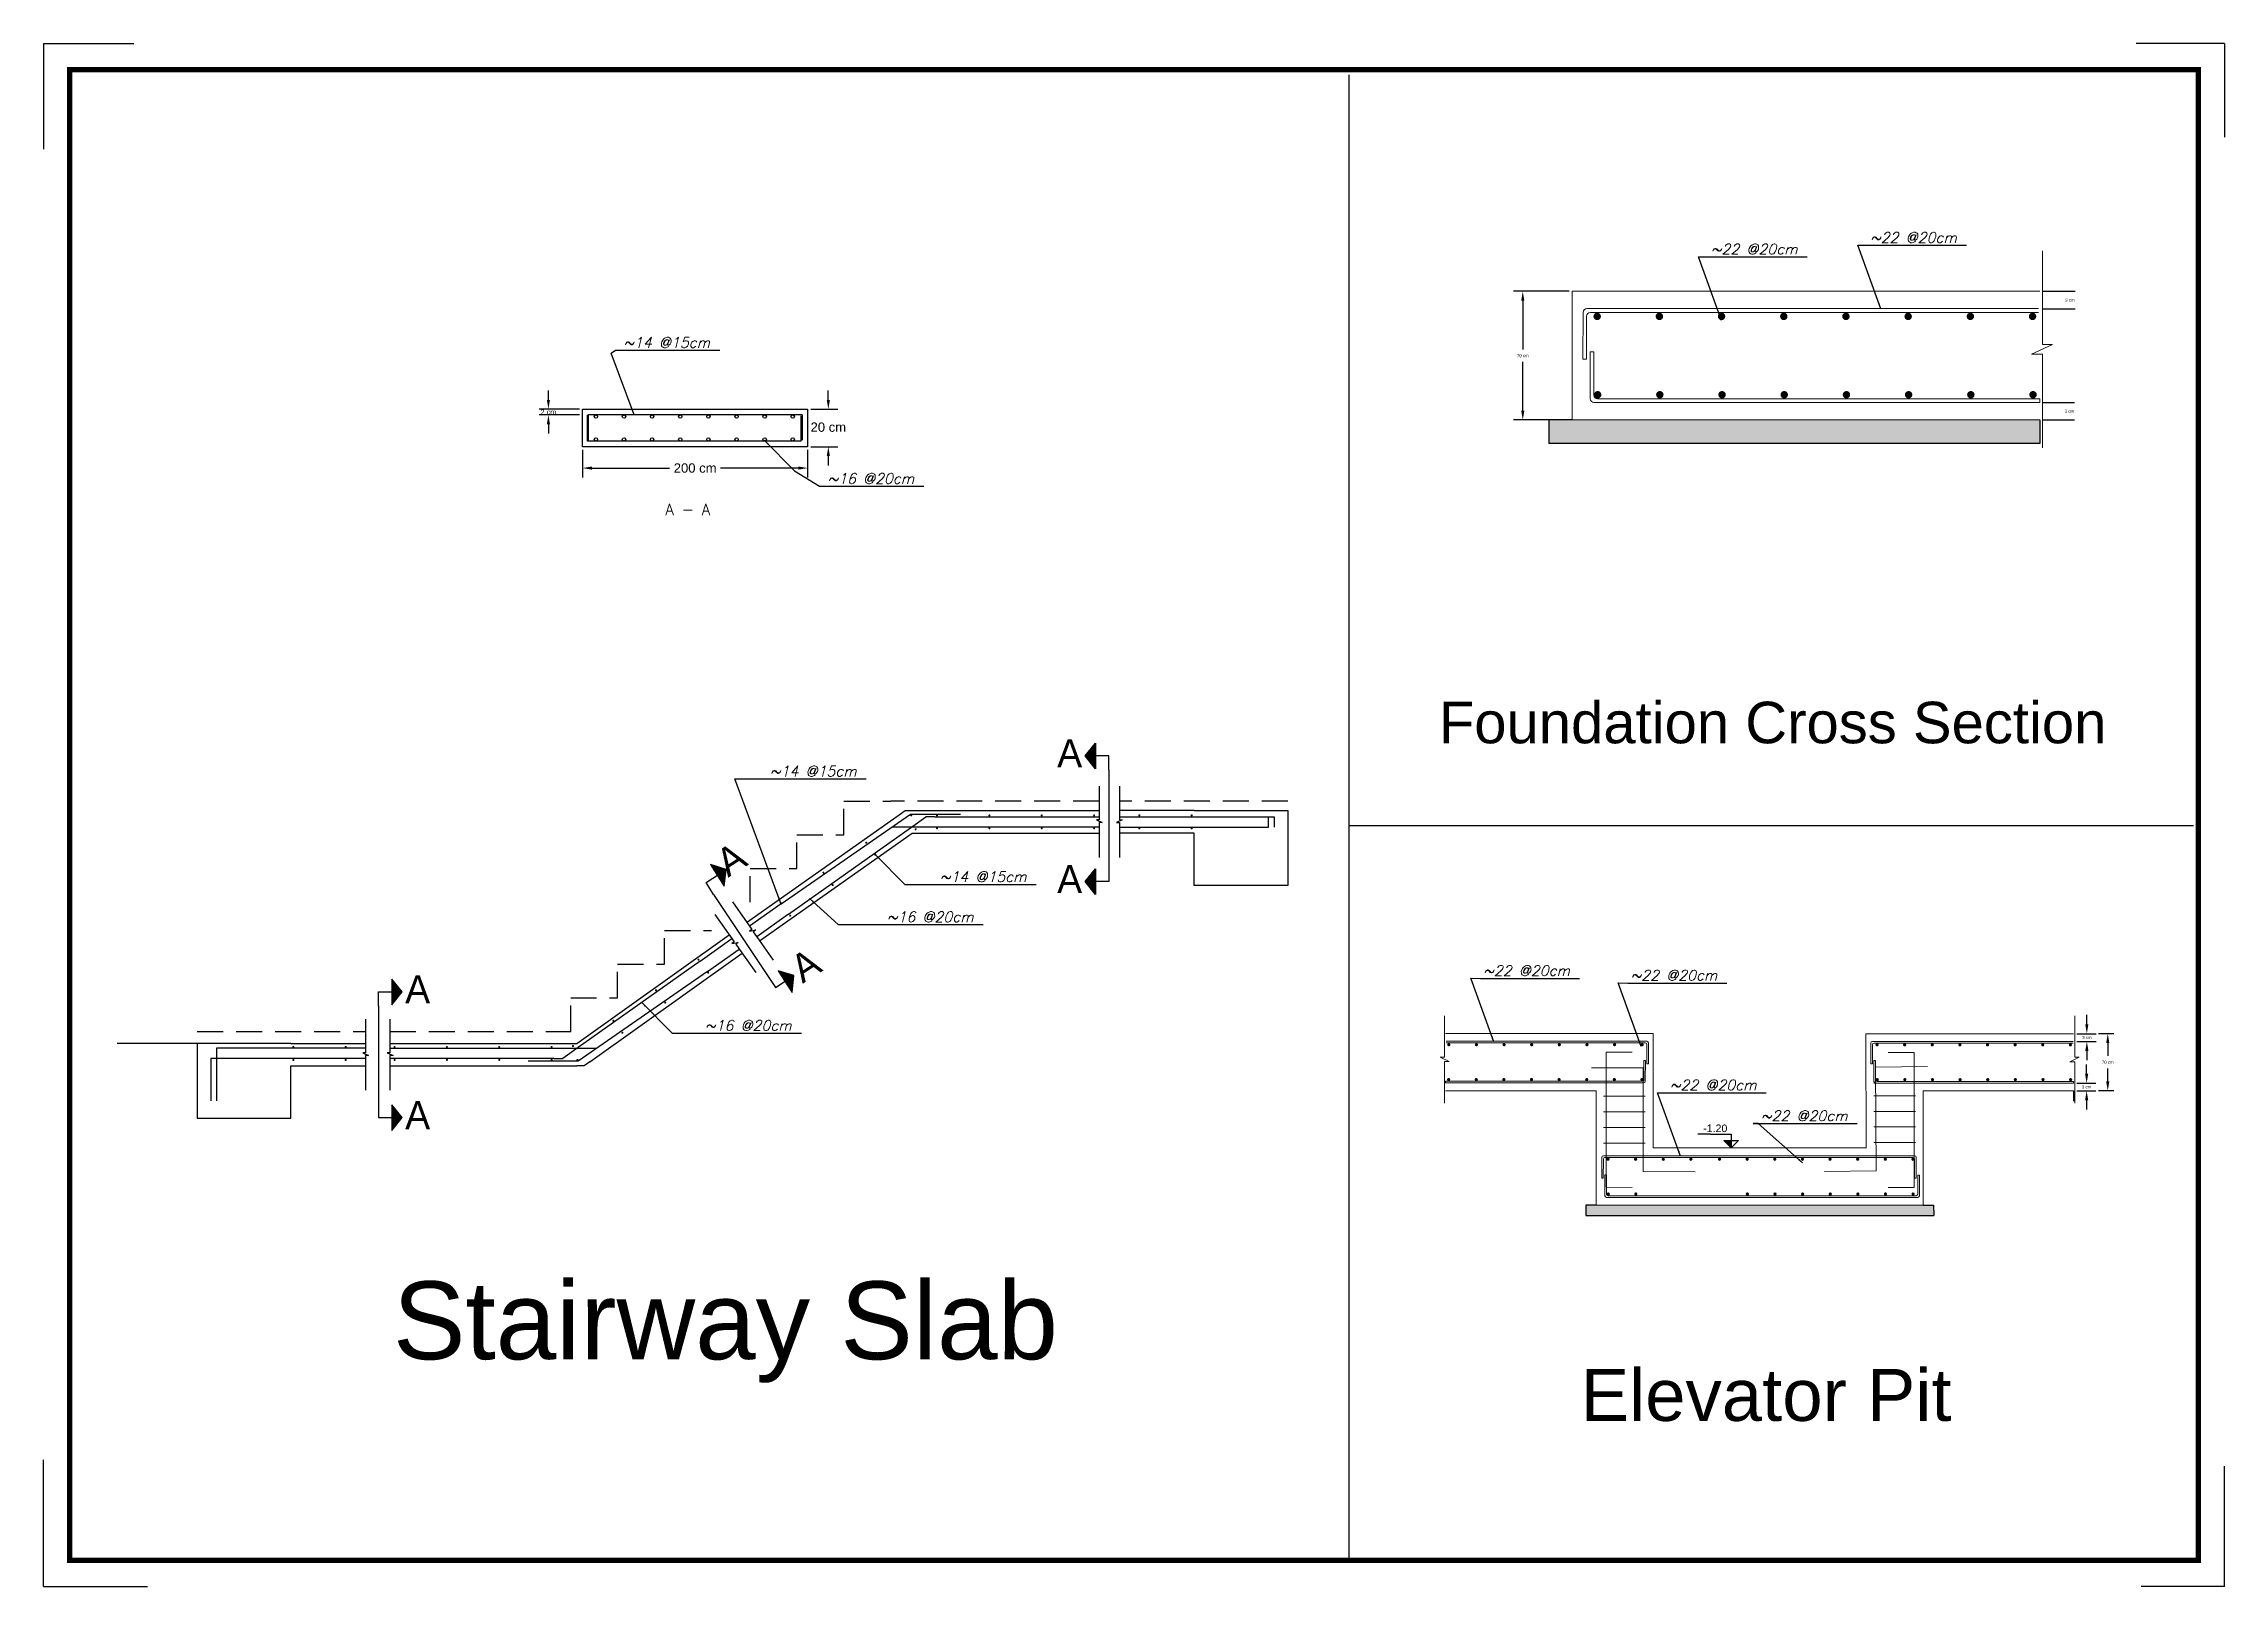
# Model space of a CAD drawing. Header units: inches. Extents: x -1152 to 1352, y 183 to 608.
# Drawn here: x 904.05 to 946.05, y 288.97 to 318.67 of the extents above; entities that cross this region are included whole.
import ezdxf

# ---------------------------------------------------------------- set-up
doc = ezdxf.new("R2010")
doc.units = ezdxf.units.IN
doc.header["$MEASUREMENT"] = 0
for name, pattern in [('CENTER2', [1.125, 0.75, -0.125, 0.125, -0.125]), ('DASHED', [0.75, 0.5, -0.25]), ('HIDDEN', [0.375, 0.25, -0.125])]:
    doc.linetypes.add(name, pattern=pattern)
for name, color, linetype in [('1', 1, 'Continuous'), ('AX', 1, 'CENTER2'), ('PDF_0', 7, 'Continuous'), ('PDF_Text', 7, 'Continuous'), ('SAZE_DRAWINGS', 7, 'Continuous'), ('T4', 4, 'Continuous')]:
    doc.layers.add(name, color=color, linetype=linetype)
for name, color, linetype, lineweight in [('armator tooli', 6, 'Continuous', 9), ('Layer4', 252, 'Continuous', 25), ('maghta', 2, 'Continuous', 9)]:
    doc.layers.add(name, color=color, linetype=linetype, lineweight=lineweight)
doc.styles.add('DIM', font='txt')
doc.styles.add('PDF Arial', font='arial.ttf')
doc.styles.add('ROMANC', font='romanc')
doc.styles.add('SAZE_STYLE', font='romancp.shx', dxfattribs={"oblique": 15})
doc.styles.get("Standard").update_dxf_attribs({"font": 'arial.ttf'})
doc.dimstyles.new('SAZE_DIM_STYLE', dxfattribs={"dimtxt": 0.2, "dimasz": 0.2, "dimexe": 0.1, "dimexo": 0.05, "dimgap": 0.05, "dimtad": 0, "dimzin": 0, "dimdsep": 46, "dimtxsty": 'SAZE_STYLE', "dimcen": 0.09, "dimclrd": 2, "dimclre": 2, "dimclrt": 3, "dimadec": 0, "dimazin": 0, "dimtfac": 1, "dimtdec": 4, "dimtix": 1, "dimtmove": 1, "dimatfit": 3, "dimfxl": 1, "dimtolj": 1, "dimtzin": 0, "dimarcsym": 0})
doc.dimstyles.get("Standard").update_dxf_attribs({"dimtxt": 0.18, "dimasz": 0.18, "dimexe": 0.18, "dimexo": 0.0625, "dimgap": 0.09, "dimtad": 0, "dimtih": 1, "dimtoh": 1, "dimdec": 4, "dimzin": 0, "dimdsep": 46, "dimtxsty": 'Standard', "dimcen": 0.09, "dimadec": 0, "dimazin": 0, "dimtfac": 1, "dimtdec": 4, "dimtofl": 0, "dimtmove": 0, "dimatfit": 3, "dimfxl": 1, "dimtolj": 1, "dimtzin": 0, "dimarcsym": 0})

msp = doc.modelspace()

# ---------------------------------------------------------------- texts
at = {"color": 6, "attachment_point": 1}
for s, insert, char_height in [('\\pxqc;Foundation Cross Section', (908.81955, 306.00185), 0.8), ('\\pxqc;Stairway Slab', (888.65258, 294.84248), 1.5), ('\\pxqc;Elevator Pit', (908.69506, 293.15647), 1)]:
    msp.add_mtext_dynamic_manual_height_columns(s, width=57.0507531, gutter_width=36.72032, heights=[0], dxfattribs=dict(at, insert=insert, char_height=char_height))
at = {"char_height": 0.54, "style": 'DIM'}
for insert, attachment_point in [((923.56598, 305.28028), 1), ((923.56598, 302.85707), 1), ((911.49049, 300.73587), 3), ((911.49049, 298.31265), 3)]:
    msp.add_mtext_dynamic_manual_height_columns('A', width=109.0626382, gutter_width=50, heights=[0], dxfattribs=dict(at, insert=insert, attachment_point=attachment_point))
at = {"char_height": 0.54, "attachment_point": 3, "rotation": 32.583301, "style": 'DIM'}
for insert in [(917.3432, 303.32615), (918.77821, 301.28433)]:
    msp.add_mtext_dynamic_manual_height_columns('A', width=109.0626382, gutter_width=50, heights=[0], dxfattribs=dict(at, insert=insert))
at = {"layer": 'PDF_Text', "insert": (936.47394, 297.71446), "char_height": 0.146565, "attachment_point": 9, "style": 'PDF Arial'}
msp.add_mtext('-1.20', dxfattribs=at)
at = {"layer": 'SAZE_DRAWINGS', "char_height": 0.2, "attachment_point": 7, "style": 'SAZE_STYLE'}
for s, insert in [('\\A1;~22 @20cm', (939.22156, 314.83895)), ('\\A1;~22 @20cm', (936.15443, 314.61589)), ('\\A1;~14 @15cm', (915.2102, 312.81788)), ('\\A1;~16 @20cm', (919.14156, 310.19942)), ('\\A1;~14 @15cm', (918.03266, 304.56528)), ('\\A1;~14 @15cm', (921.3053, 302.53466)), ('\\A1;~16 @20cm', (920.28514, 301.76096)), ('\\A1;~22 @20cm', (931.77056, 300.72568)), ('\\A1;~22 @20cm', (934.60895, 300.63652)), ('\\A1;~16 @20cm', (916.78215, 299.67045)), ('\\A1;~22 @20cm', (935.3639, 298.52274)), ('\\A1;~22 @20cm', (937.11812, 297.93056))]:
    msp.add_mtext(s, dxfattribs=dict(at, insert=insert))
at = {"layer": 'T4', "style": 'ROMANC'}
msp.add_text('A - A', height=0.214928, dxfattribs=at).set_placement((916.0178, 309.59654))

# ---------------------------------------------------------------- blocks, each defined once
blk = doc.blocks.new('*D402')
at = {"color": 0, "lineweight": -2, "transparency": 16777216}
for p, q in [((913.768, 311.813), (913.768, 311.993)), ((914.364, 311.633), (913.588, 311.633)), ((914.364, 311.525), (913.588, 311.525)), ((913.768, 311.345), (913.768, 311.165))]:
    blk.add_line(p, q, dxfattribs=at)
at = {"color": 0, "transparency": 16777216}
for points in [[(913.738, 311.813), (913.798, 311.813), (913.768, 311.633)], [(913.738, 311.345), (913.798, 311.345), (913.768, 311.525)]]:
    blk.add_solid(points, dxfattribs=at)
at = {"layer": 'DEFPOINTS', "color": 0, "transparency": 16777216}
for p in [(913.768, 311.525), (914.426, 311.633), (914.426, 311.525)]:
    blk.add_point(p, dxfattribs=at)
at = {"color": 0, "transparency": 16777216, "insert": (913.768, 311.579), "char_height": 0.18, "attachment_point": 5}
blk.add_mtext('\\A1;{\\H0.55556x;2 cm}', dxfattribs=at)
blk = doc.blocks.new('*D403')
at = {"color": 0, "lineweight": -2, "transparency": 16777216}
for p, q in [((914.426, 310.849), (914.426, 310.32)), ((918.761, 310.849), (918.761, 310.32)), ((914.606, 310.5), (916.103, 310.5)), ((918.581, 310.5), (917.084, 310.5))]:
    blk.add_line(p, q, dxfattribs=at)
at = {"color": 0, "transparency": 16777216}
for points in [[(914.606, 310.53), (914.606, 310.47), (914.426, 310.5)], [(918.581, 310.53), (918.581, 310.47), (918.761, 310.5)]]:
    blk.add_solid(points, dxfattribs=at)
at = {"layer": 'DEFPOINTS', "color": 0, "transparency": 16777216}
for p in [(914.426, 310.911), (918.761, 310.911), (918.761, 310.5)]:
    blk.add_point(p, dxfattribs=at)
at = {"color": 0, "transparency": 16777216, "insert": (916.594, 310.5), "char_height": 0.18, "attachment_point": 5}
blk.add_mtext('\\A1;200 cm', dxfattribs=at)
blk = doc.blocks.new('*D404')
at = {"color": 0, "lineweight": -2, "transparency": 16777216}
for p, q in [((919.159, 311.813), (919.159, 311.993)), ((918.823, 311.633), (919.339, 311.633)), ((918.823, 310.911), (919.339, 310.911)), ((919.159, 310.731), (919.159, 310.551))]:
    blk.add_line(p, q, dxfattribs=at)
at = {"color": 0, "transparency": 16777216}
for points in [[(919.129, 311.813), (919.189, 311.813), (919.159, 311.633)], [(919.129, 310.731), (919.189, 310.731), (919.159, 310.911)]]:
    blk.add_solid(points, dxfattribs=at)
at = {"layer": 'DEFPOINTS', "color": 0, "transparency": 16777216}
for p in [(918.761, 311.633), (918.761, 310.911), (919.159, 310.911)]:
    blk.add_point(p, dxfattribs=at)
at = {"color": 0, "transparency": 16777216, "insert": (919.159, 311.287), "char_height": 0.18, "attachment_point": 5}
blk.add_mtext('\\A1;20 cm', dxfattribs=at)
blk = doc.blocks.new('*D507')
at = {"color": 0, "lineweight": -2, "transparency": 16777216}
for p, q in [((943.206, 298.661), (943.573, 298.661)), ((943.393, 298.841), (943.393, 299.021)), ((943.206, 298.511), (943.573, 298.511)), ((943.393, 298.331), (943.393, 298.151))]:
    blk.add_line(p, q, dxfattribs=at)
at = {"color": 0, "transparency": 16777216}
for points in [[(943.363, 298.841), (943.423, 298.841), (943.393, 298.661)], [(943.363, 298.331), (943.423, 298.331), (943.393, 298.511)]]:
    blk.add_solid(points, dxfattribs=at)
at = {"layer": 'DEFPOINTS', "color": 0, "transparency": 16777216}
for p in [(943.143, 298.661), (943.393, 298.661), (943.143, 298.511)]:
    blk.add_point(p, dxfattribs=at)
at = {"color": 0, "transparency": 16777216, "insert": (943.393, 298.586), "char_height": 0.06, "attachment_point": 5}
blk.add_mtext('\\A1;3 cm', dxfattribs=at)
blk = doc.blocks.new('*D508')
at = {"color": 0, "lineweight": -2, "transparency": 16777216}
for p, q in [((943.397, 299.791), (943.397, 299.971)), ((943.206, 299.611), (943.577, 299.611)), ((943.206, 299.461), (943.577, 299.461)), ((943.397, 299.281), (943.397, 299.101))]:
    blk.add_line(p, q, dxfattribs=at)
at = {"color": 0, "transparency": 16777216}
for points in [[(943.367, 299.791), (943.427, 299.791), (943.397, 299.611)], [(943.367, 299.281), (943.427, 299.281), (943.397, 299.461)]]:
    blk.add_solid(points, dxfattribs=at)
at = {"layer": 'DEFPOINTS', "color": 0, "transparency": 16777216}
for p in [(943.143, 299.611), (943.143, 299.461), (943.397, 299.461)]:
    blk.add_point(p, dxfattribs=at)
at = {"color": 0, "transparency": 16777216, "insert": (943.397, 299.536), "char_height": 0.06, "attachment_point": 5}
blk.add_mtext('\\A1;3 cm', dxfattribs=at)
blk = doc.blocks.new('*D506')
at = {"color": 0, "lineweight": -2, "transparency": 16777216}
for p, q in [((943.919, 299.611), (943.62, 299.611)), ((943.8, 299.431), (943.8, 299.182)), ((943.8, 298.691), (943.8, 298.94)), ((943.914, 298.511), (943.62, 298.511))]:
    blk.add_line(p, q, dxfattribs=at)
at = {"color": 0, "transparency": 16777216}
for points in [[(943.77, 299.431), (943.83, 299.431), (943.8, 299.611)], [(943.77, 298.691), (943.83, 298.691), (943.8, 298.511)]]:
    blk.add_solid(points, dxfattribs=at)
at = {"layer": 'DEFPOINTS', "color": 0, "transparency": 16777216}
for p in [(943.982, 299.611), (943.8, 298.511), (943.976, 298.511)]:
    blk.add_point(p, dxfattribs=at)
at = {"color": 0, "transparency": 16777216, "insert": (943.8, 299.061), "char_height": 0.06, "attachment_point": 5}
blk.add_mtext('\\A1;70 cm', dxfattribs=at)
blk = doc.blocks.new('*D509')
at = {"color": 0, "lineweight": -2, "transparency": 16777216}
for p, q in [((933.424, 313.903), (932.354, 313.903)), ((932.534, 313.723), (932.534, 312.785)), ((932.534, 311.606), (932.534, 312.544)), ((933.424, 311.426), (932.354, 311.426))]:
    blk.add_line(p, q, dxfattribs=at)
at = {"color": 0, "transparency": 16777216}
for points in [[(932.504, 313.723), (932.564, 313.723), (932.534, 313.903)], [(932.504, 311.606), (932.564, 311.606), (932.534, 311.426)]]:
    blk.add_solid(points, dxfattribs=at)
at = {"layer": 'DEFPOINTS', "color": 0, "transparency": 16777216}
for p in [(933.486, 313.903), (932.534, 311.426), (933.486, 311.426)]:
    blk.add_point(p, dxfattribs=at)
at = {"color": 0, "transparency": 16777216, "insert": (932.534, 312.664), "char_height": 0.06, "attachment_point": 5}
blk.add_mtext('\\A1;70 cm', dxfattribs=at)
blk = doc.blocks.new('*D510')
at = {"color": 0, "lineweight": -2, "transparency": 16777216}
for p, q in [((942.555, 311.764), (943.161, 311.764)), ((942.555, 311.426), (943.161, 311.426))]:
    blk.add_line(p, q, dxfattribs=at)
at = {"layer": 'DEFPOINTS', "color": 0, "transparency": 16777216}
for p in [(942.493, 311.764), (943.061, 311.764), (942.493, 311.426)]:
    blk.add_point(p, dxfattribs=at)
at = {"color": 0, "transparency": 16777216, "insert": (943.061, 311.595), "char_height": 0.06, "attachment_point": 5}
blk.add_mtext('\\A1;3 cm', dxfattribs=at)
blk = doc.blocks.new('*D511')
at = {"color": 0, "lineweight": -2, "transparency": 16777216}
for p, q in [((942.555, 313.903), (943.171, 313.903)), ((942.555, 313.565), (943.171, 313.565))]:
    blk.add_line(p, q, dxfattribs=at)
at = {"layer": 'DEFPOINTS', "color": 0, "transparency": 16777216}
for p in [(942.493, 313.903), (942.493, 313.565), (943.071, 313.565)]:
    blk.add_point(p, dxfattribs=at)
at = {"color": 0, "transparency": 16777216, "insert": (943.071, 313.734), "char_height": 0.06, "attachment_point": 5}
blk.add_mtext('\\A1;3 cm', dxfattribs=at)
blk = doc.blocks.new('5050new')
h = blk.add_hatch(color=256)
h.dxf.hatch_style = 1
h.paths.add_polyline_path([(6309.307, 1826.545), (6308.807, 1826.545), (6308.807, 1826.045), (6309.307, 1826.045)])
for p, q in [((6309.057, 1826.545), (6309.057, 1826.863)), ((6308.807, 1826.295), (6308.489, 1826.295)), ((6309.307, 1826.295), (6309.625, 1826.295)), ((6309.057, 1826.045), (6309.057, 1825.727))]:
    blk.add_line(p, q)
blk.add_lwpolyline([(6308.807, 1826.545), (6309.307, 1826.545), (6309.307, 1826.045), (6308.807, 1826.045)], close=True)
blk = doc.blocks.new('axha')
at = {"xscale": 0.04818339340090472, "yscale": 0.9389606098873475, "zscale": 0.04818339340090472, "rotation": 90}
blk.add_blockref('5050new', (6418.607, 1847.788), dxfattribs=at)
at = {"xscale": 0.03937007874015748, "yscale": 0.03937007874015748, "zscale": 0.03937007874015748}
for p in [(6403.505, 1851.052), (6403.012, 1849.847), (6418.919, 1847.414)]:
    blk.add_blockref('5050new', p, dxfattribs=at)
for p in [(102.376, 27.576), (107.877, 27.576), (113.877, 27.576), (119.377, 27.576), (102.375, 22.576), (107.876, 22.576), (113.876, 22.576), (119.377, 22.576), (102.375, 17.576), (107.875, 17.576), (113.875, 17.576), (119.377, 17.576), (102.375, 13.576), (107.875, 13.576), (113.875, 13.576), (119.377, 13.576)]:
    blk.add_blockref('5050new', p)

# ---------------------------------------------------------------- dimensions: what is measured, and where the dimension line sits
for base, p1, p2, text, override, picture, middle in [((932.53359, 311.42606), (933.48642, 313.90282), (933.48642, 311.42606), '70 cm', {"dimtxt": 0.06, "dimtix": 1, "dimatfit": 0}, '*D509', (932.53359, 312.66444)), ((943.07105, 313.56508), (942.49281, 313.90282), (942.49281, 313.56508), '3 cm', {"dimtxt": 0.06, "dimexe": 0.1, "dimdec": 3, "dimsd1": 1, "dimsd2": 1, "dimtdec": 3, "dimtix": 1, "dimatfit": 0}, '*D511', (943.07105, 313.73395)), ((943.06143, 311.7638), (942.49281, 311.42606), (942.49281, 311.7638), '3 cm', {"dimtxt": 0.06, "dimexe": 0.1, "dimdec": 3, "dimsd1": 1, "dimsd2": 1, "dimtdec": 3, "dimtix": 1, "dimatfit": 0}, '*D510', (943.06143, 311.59493)), ((943.39723, 299.46101), (943.143, 299.61101), (943.143, 299.46101), '3 cm', {"dimtxt": 0.06, "dimdec": 3, "dimtdec": 3, "dimtix": 1, "dimatfit": 0}, '*D508', (943.39723, 299.53601)), ((943.39286, 298.66101), (943.143, 298.51101), (943.143, 298.66101), '3 cm', {"dimtxt": 0.06, "dimdec": 3, "dimtdec": 3, "dimtix": 1, "dimatfit": 0}, '*D507', (943.39286, 298.58601))]:
    dim = msp.add_linear_dim(base=base, p1=p1, p2=p2, angle=90, text=text, dimstyle='Standard', override=override)
    dim.commit()
    dim.dimension.update_dxf_attribs({"geometry": picture, "text_midpoint": middle})
for base, p1, p2, text, picture, middle in [((913.76805, 311.52511), (914.42637, 311.63347), (914.42637, 311.52511), '{\\H0.55556x;2 cm}', '*D402', (913.76805, 311.57929)), ((919.15948, 310.91104), (918.76097, 311.63347), (918.76097, 310.91104), '20 cm', '*D404', (919.15948, 311.28677))]:
    dim = msp.add_linear_dim(base=base, p1=p1, p2=p2, angle=90, text=text, dimstyle='Standard')
    dim.commit()
    dim.dimension.update_dxf_attribs({"geometry": picture, "text_midpoint": middle, "dimtype": 160})
dim = msp.add_linear_dim(base=(918.76097, 310.50002), p1=(914.42637, 310.91104), p2=(918.76097, 310.91104), text='200 cm', dimstyle='Standard')
dim.commit()
dim.dimension.update_dxf_attribs({"geometry": '*D403', "text_midpoint": (916.59367, 310.50002)})
dim = msp.add_linear_dim(base=(943.80011, 298.51101), p1=(943.98156, 299.61101), p2=(943.97622, 298.51101), angle=90, text='70 cm', dimstyle='Standard', override={"dimtxt": 0.06, "dimtix": 1, "dimatfit": 0})
dim.commit()
dim.dimension.update_dxf_attribs({"geometry": '*D506', "text_midpoint": (943.80011, 299.06101), "dimtype": 160})

# ---------------------------------------------------------------- hatches: boundary and pattern name
h = msp.add_hatch()
h.set_pattern_fill('AR-CONC', color=256, scale=0.045032)
h.set_pattern_definition([(50, (719.74349, 246.18568), (0.32299624, -0.0282585), [0.03377396, -0.3715136]), (355, (719.7435, 246.18568), (-0.06248243, 0.3387268), [0.02701917, -0.29721086]), (100.45144, (719.7704, 246.18332), (0.2605138, 0.31046826), [0.02870345, -0.31573796]), (46.1842, (719.7435, 246.27574), (0.4805996, -0.07453656), [0.0506609, -0.5572704]), (96.63564, (719.78354, 246.26953), (0.4208965, 0.4386646), [0.0430552, -0.4736072]), (351.18416, (719.7435, 246.27574), (0.4208965, 0.4386646), [0.0405288, -0.4458163]), (21, (719.78852, 246.25323), (0.26879888, -0.18130713), [0.03377396, -0.3715136]), (326, (719.78852, 246.25323), (0.10956964, 0.3265492), [0.02701917, -0.29721086]), (71.45144, (719.81092, 246.23812), (0.3783685, 0.14524206), [0.02870345, -0.31573796]), (37.5, (719.74349, 246.18568), (0.00547582, 0.14990859), [0, -0.2936083, 0, -0.30171406, 0, -0.29833666]), (7.5, (719.74349, 246.18568), (0.11846534, 0.17761128), [0, -0.17202204, 0, -0.28685351, 0, -0.11370567]), (327.5, (719.64306, 246.18568), (0.240390646, -0.0101569), [0, -0.11257987, 0, -0.3512492, 0, -0.46608067]), (317.5, (719.59803, 246.18568), (0.2626201, 0.04507922), [0, -0.14635383, 0, -0.2332655, 0, -0.33098482])])
h.paths.add_polyline_path([(942.49281, 311.42606), (938.57607, 311.42606), (938.3727, 310.97574), (942.49281, 310.97574)])
h.paths.add_polyline_path([(938.57607, 311.42606), (933.70837, 311.42606), (933.45133, 310.97574), (938.3727, 310.97574)])
h.paths.add_polyline_path([(933.70837, 311.42606), (933.48642, 311.42606), (933.0361, 311.42606), (933.03614, 310.97574), (933.45133, 310.97574)])
h = msp.add_hatch(color=256)
h.dxf.hatch_style = 1
h.paths.add_polyline_path([(924.30684, 305.20675), (924.10265, 304.96328), (924.30684, 304.96328)])
h = msp.add_hatch(color=256)
h.dxf.hatch_style = 1
h.paths.add_polyline_path([(924.30684, 304.71205), (924.30684, 304.96328), (924.10265, 304.96328)])
h = msp.add_hatch(color=256)
h.dxf.hatch_style = 1
h.paths.add_polyline_path([(917.01971, 302.66006), (917.19176, 302.77003), (916.88859, 302.86522)])
h = msp.add_hatch(color=256)
h.dxf.hatch_style = 1
h.paths.add_polyline_path([(917.19176, 302.77003), (917.01971, 302.66006), (917.155, 302.44838)])
h = msp.add_hatch(color=256)
h.dxf.hatch_style = 1
h.paths.add_polyline_path([(924.30684, 302.78354), (924.10265, 302.54007), (924.30684, 302.54007)])
h = msp.add_hatch(color=256)
h.dxf.hatch_style = 1
h.paths.add_polyline_path([(924.30684, 302.28884), (924.30684, 302.54007), (924.10265, 302.54007)])
h = msp.add_hatch(color=256)
h.dxf.hatch_style = 1
h.paths.add_polyline_path([(918.32467, 300.61824), (918.49672, 300.7282), (918.19355, 300.82339)])
h = msp.add_hatch(color=256)
h.dxf.hatch_style = 1
h.paths.add_polyline_path([(918.49672, 300.7282), (918.32467, 300.61824), (918.45996, 300.40655)])
h = msp.add_hatch(color=256)
h.dxf.hatch_style = 1
h.paths.add_polyline_path([(910.74963, 300.41886), (910.95382, 300.41886), (910.74963, 300.66234)])
h = msp.add_hatch(color=256)
h.dxf.hatch_style = 1
h.paths.add_polyline_path([(910.95382, 300.41886), (910.74963, 300.41886), (910.74963, 300.16764)])
h = msp.add_hatch(color=256)
h.dxf.hatch_style = 1
h.paths.add_polyline_path([(910.74963, 297.99565), (910.95382, 297.99565), (910.74963, 298.23912)])
h = msp.add_hatch(color=256)
h.dxf.hatch_style = 1
h.paths.add_polyline_path([(910.95382, 297.99565), (910.74963, 297.99565), (910.74963, 297.74442)])
h = msp.add_hatch()
h.set_pattern_fill('AR-CONC', color=256, scale=0.02)
h.set_pattern_definition([(50, (823.27543, 269.53759), (0.14345204, -0.01255043), [0.015, -0.165]), (355, (823.27543, 269.5376), (-0.02775027, 0.15043843), [0.012, -0.132]), (100.45144, (823.28738, 269.53655), (0.11570177, 0.137888), [0.01274804, -0.14022842]), (46.1842, (823.27543, 269.5776), (0.21344827, -0.03310386), [0.0225, -0.2475]), (96.63564, (823.29321, 269.57484), (0.1869324, 0.19482372), [0.01912207, -0.21034275]), (351.18416, (823.27543, 269.5776), (0.1869324, 0.1948237), [0.018, -0.198]), (21, (823.29543, 269.56759), (0.11938141, -0.08052378), [0.015, -0.165]), (326, (823.29543, 269.5676), (0.04866307, 0.14503), [0.012, -0.132]), (71.45144, (823.30537, 269.56088), (0.16804448, 0.06450623), [0.01274804, -0.14022842]), (37.5, (823.275425, 269.537594), (0.00243197, 0.06657877), [0, -0.1304, 0, -0.134, 0, -0.1325]), (7.5, (823.275425, 269.537594), (0.052613907, 0.078882342), [0, -0.0764, 0, -0.1274, 0, -0.0505]), (327.5, (823.230825, 269.537594), (0.106764487, -0.004510974), [0, -0.05, 0, -0.156, 0, -0.207]), (317.5, (823.210825, 269.53759), (0.116637234, 0.020021), [0, -0.065, 0, -0.1036, 0, -0.147])])
h.paths.add_polyline_path([(940.44671, 296.31295), (940.24671, 296.31295), (933.94671, 296.31275), (933.74671, 296.31274), (933.74506, 296.11275), (940.44835, 296.11295)])
at = {"layer": 'armator tooli'}
h = msp.add_hatch(color=256, dxfattribs=at)
h.dxf.hatch_style = 1
h.paths.add_polyline_path([(934.03872, 313.42031, 1), (933.89462, 313.42031, 1)])
h = msp.add_hatch(color=256, dxfattribs=at)
h.dxf.hatch_style = 1
h.paths.add_polyline_path([(935.23657, 313.42031, 1), (935.09247, 313.42031, 1)])
h = msp.add_hatch(color=256, dxfattribs=at)
h.dxf.hatch_style = 1
h.paths.add_polyline_path([(936.43442, 313.42031, 1), (936.29032, 313.42031, 1)])
h = msp.add_hatch(color=256, dxfattribs=at)
h.dxf.hatch_style = 1
h.paths.add_polyline_path([(937.63227, 313.42031, 1), (937.48817, 313.42031, 1)])
h = msp.add_hatch(color=256, dxfattribs=at)
h.dxf.hatch_style = 1
h.paths.add_polyline_path([(938.83012, 313.42031, 1), (938.68602, 313.42031, 1)])
h = msp.add_hatch(color=256, dxfattribs=at)
h.dxf.hatch_style = 1
h.paths.add_polyline_path([(940.02797, 313.42031, 1), (939.88387, 313.42031, 1)])
h = msp.add_hatch(color=256, dxfattribs=at)
h.dxf.hatch_style = 1
h.paths.add_polyline_path([(941.22582, 313.42031, 1), (941.08172, 313.42031, 1)])
h = msp.add_hatch(color=256, dxfattribs=at)
h.dxf.hatch_style = 1
h.paths.add_polyline_path([(942.42367, 313.42031, 1), (942.27957, 313.42031, 1)])
h = msp.add_hatch(color=256, dxfattribs=at)
h.dxf.hatch_style = 1
h.paths.add_polyline_path([(934.04755, 311.912, 1), (933.90345, 311.912, 1)])
h = msp.add_hatch(color=256, dxfattribs=at)
h.dxf.hatch_style = 1
h.paths.add_polyline_path([(935.2454, 311.912, 1), (935.1013, 311.912, 1)])
h = msp.add_hatch(color=256, dxfattribs=at)
h.dxf.hatch_style = 1
h.paths.add_polyline_path([(936.44325, 311.912, 1), (936.29915, 311.912, 1)])
h = msp.add_hatch(color=256, dxfattribs=at)
h.dxf.hatch_style = 1
h.paths.add_polyline_path([(937.6411, 311.912, 1), (937.497, 311.912, 1)])
h = msp.add_hatch(color=256, dxfattribs=at)
h.dxf.hatch_style = 1
h.paths.add_polyline_path([(938.83895, 311.912, 1), (938.69485, 311.912, 1)])
h = msp.add_hatch(color=256, dxfattribs=at)
h.dxf.hatch_style = 1
h.paths.add_polyline_path([(940.0368, 311.912, 1), (939.8927, 311.912, 1)])
h = msp.add_hatch(color=256, dxfattribs=at)
h.dxf.hatch_style = 1
h.paths.add_polyline_path([(941.23465, 311.912, 1), (941.09055, 311.912, 1)])
h = msp.add_hatch(color=256, dxfattribs=at)
h.dxf.hatch_style = 1
h.paths.add_polyline_path([(942.4325, 311.912, 1), (942.2884, 311.912, 1)])
h = msp.add_hatch(color=256, dxfattribs=at)
h.dxf.hatch_style = 1
h.paths.add_polyline_path([(931.07742, 299.39845, -1), (931.14142, 299.39845, -1)])
h = msp.add_hatch(color=256, dxfattribs=at)
h.dxf.hatch_style = 1
h.paths.add_polyline_path([(931.60942, 299.39845, -1), (931.67342, 299.39845, -1)])
h = msp.add_hatch(color=256, dxfattribs=at)
h.dxf.hatch_style = 1
h.paths.add_polyline_path([(932.14142, 299.39845, -1), (932.20542, 299.39845, -1)])
h = msp.add_hatch(color=256, dxfattribs=at)
h.dxf.hatch_style = 1
h.paths.add_polyline_path([(932.67342, 299.39845, -1), (932.73742, 299.39845, -1)])
h = msp.add_hatch(color=256, dxfattribs=at)
h.dxf.hatch_style = 1
h.paths.add_polyline_path([(933.20542, 299.39845, -1), (933.26942, 299.39845, -1)])
h = msp.add_hatch(color=256, dxfattribs=at)
h.dxf.hatch_style = 1
h.paths.add_polyline_path([(933.73742, 299.39845, -1), (933.80142, 299.39845, -1)])
h = msp.add_hatch(color=256, dxfattribs=at)
h.dxf.hatch_style = 1
h.paths.add_polyline_path([(934.26942, 299.39845, -1), (934.33342, 299.39845, -1)])
h = msp.add_hatch(color=256, dxfattribs=at)
h.dxf.hatch_style = 1
h.paths.add_polyline_path([(934.80142, 299.39845, -1), (934.86542, 299.39845, -1)])
h = msp.add_hatch(color=256, dxfattribs=at)
h.dxf.hatch_style = 1
h.paths.add_polyline_path([(939.38829, 299.39671, 1), (939.32429, 299.39671, 1)])
h = msp.add_hatch(color=256, dxfattribs=at)
h.dxf.hatch_style = 1
h.paths.add_polyline_path([(939.92029, 299.39671, 1), (939.85629, 299.39671, 1)])
h = msp.add_hatch(color=256, dxfattribs=at)
h.dxf.hatch_style = 1
h.paths.add_polyline_path([(940.45229, 299.39671, 1), (940.38829, 299.39671, 1)])
h = msp.add_hatch(color=256, dxfattribs=at)
h.dxf.hatch_style = 1
h.paths.add_polyline_path([(940.98429, 299.39671, 1), (940.92029, 299.39671, 1)])
h = msp.add_hatch(color=256, dxfattribs=at)
h.dxf.hatch_style = 1
h.paths.add_polyline_path([(941.51629, 299.39671, 1), (941.45229, 299.39671, 1)])
h = msp.add_hatch(color=256, dxfattribs=at)
h.dxf.hatch_style = 1
h.paths.add_polyline_path([(942.04829, 299.39671, 1), (941.98429, 299.39671, 1)])
h = msp.add_hatch(color=256, dxfattribs=at)
h.dxf.hatch_style = 1
h.paths.add_polyline_path([(942.58029, 299.39671, 1), (942.51629, 299.39671, 1)])
h = msp.add_hatch(color=256, dxfattribs=at)
h.dxf.hatch_style = 1
h.paths.add_polyline_path([(943.11229, 299.39671, 1), (943.04829, 299.39671, 1)])
h = msp.add_hatch(color=256, dxfattribs=at)
h.dxf.hatch_style = 1
h.paths.add_polyline_path([(931.0735, 298.72857, -1), (931.1375, 298.72857, -1)])
h = msp.add_hatch(color=256, dxfattribs=at)
h.dxf.hatch_style = 1
h.paths.add_polyline_path([(931.6055, 298.72857, -1), (931.6695, 298.72857, -1)])
h = msp.add_hatch(color=256, dxfattribs=at)
h.dxf.hatch_style = 1
h.paths.add_polyline_path([(932.1375, 298.72857, -1), (932.2015, 298.72857, -1)])
h = msp.add_hatch(color=256, dxfattribs=at)
h.dxf.hatch_style = 1
h.paths.add_polyline_path([(932.6695, 298.72857, -1), (932.7335, 298.72857, -1)])
h = msp.add_hatch(color=256, dxfattribs=at)
h.dxf.hatch_style = 1
h.paths.add_polyline_path([(933.2015, 298.72857, -1), (933.2655, 298.72857, -1)])
h = msp.add_hatch(color=256, dxfattribs=at)
h.dxf.hatch_style = 1
h.paths.add_polyline_path([(933.7335, 298.72857, -1), (933.7975, 298.72857, -1)])
h = msp.add_hatch(color=256, dxfattribs=at)
h.dxf.hatch_style = 1
h.paths.add_polyline_path([(934.2655, 298.72857, -1), (934.3295, 298.72857, -1)])
h = msp.add_hatch(color=256, dxfattribs=at)
h.dxf.hatch_style = 1
h.paths.add_polyline_path([(934.7975, 298.72857, -1), (934.8615, 298.72857, -1)])
h = msp.add_hatch(color=256, dxfattribs=at)
h.dxf.hatch_style = 1
h.paths.add_polyline_path([(939.39222, 298.72683, 1), (939.32822, 298.72683, 1)])
h = msp.add_hatch(color=256, dxfattribs=at)
h.dxf.hatch_style = 1
h.paths.add_polyline_path([(939.92422, 298.72683, 1), (939.86022, 298.72683, 1)])
h = msp.add_hatch(color=256, dxfattribs=at)
h.dxf.hatch_style = 1
h.paths.add_polyline_path([(940.45622, 298.72683, 1), (940.39222, 298.72683, 1)])
h = msp.add_hatch(color=256, dxfattribs=at)
h.dxf.hatch_style = 1
h.paths.add_polyline_path([(940.98822, 298.72683, 1), (940.92422, 298.72683, 1)])
h = msp.add_hatch(color=256, dxfattribs=at)
h.dxf.hatch_style = 1
h.paths.add_polyline_path([(941.52022, 298.72683, 1), (941.45622, 298.72683, 1)])
h = msp.add_hatch(color=256, dxfattribs=at)
h.dxf.hatch_style = 1
h.paths.add_polyline_path([(942.05222, 298.72683, 1), (941.98822, 298.72683, 1)])
h = msp.add_hatch(color=256, dxfattribs=at)
h.dxf.hatch_style = 1
h.paths.add_polyline_path([(942.58422, 298.72683, 1), (942.52022, 298.72683, 1)])
h = msp.add_hatch(color=256, dxfattribs=at)
h.dxf.hatch_style = 1
h.paths.add_polyline_path([(943.11622, 298.72683, 1), (943.05222, 298.72683, 1)])
h = msp.add_hatch(color=256, dxfattribs=at)
h.dxf.hatch_style = 1
h.paths.add_polyline_path([(934.20716, 297.19451, 1), (934.14316, 297.19451, 1)])
h = msp.add_hatch(color=256, dxfattribs=at)
h.dxf.hatch_style = 1
h.paths.add_polyline_path([(934.73916, 297.19448, 1), (934.67516, 297.19449, 1)])
h = msp.add_hatch(color=256, dxfattribs=at)
h.dxf.hatch_style = 1
h.paths.add_polyline_path([(935.27116, 297.19446, 1), (935.20716, 297.19446, 1)])
h = msp.add_hatch(color=256, dxfattribs=at)
h.dxf.hatch_style = 1
h.paths.add_polyline_path([(935.80316, 297.19443, 1), (935.73916, 297.19443, 1)])
h = msp.add_hatch(color=256, dxfattribs=at)
h.dxf.hatch_style = 1
h.paths.add_polyline_path([(936.2913, 297.19469, 1), (936.3553, 297.19468, 1)])
h = msp.add_hatch(color=256, dxfattribs=at)
h.dxf.hatch_style = 1
h.paths.add_polyline_path([(936.8233, 297.19466, 1), (936.8873, 297.19466, 1)])
h = msp.add_hatch(color=256, dxfattribs=at)
h.dxf.hatch_style = 1
h.paths.add_polyline_path([(937.3553, 297.19463, 1), (937.4193, 297.19463, 1)])
h = msp.add_hatch(color=256, dxfattribs=at)
h.dxf.hatch_style = 1
h.paths.add_polyline_path([(937.8873, 297.19461, 1), (937.9513, 297.1946, 1)])
h = msp.add_hatch(color=256, dxfattribs=at)
h.dxf.hatch_style = 1
h.paths.add_polyline_path([(938.4193, 297.19458, 1), (938.4833, 297.19458, 1)])
h = msp.add_hatch(color=256, dxfattribs=at)
h.dxf.hatch_style = 1
h.paths.add_polyline_path([(938.9513, 297.19456, 1), (939.0153, 297.19455, 1)])
h = msp.add_hatch(color=256, dxfattribs=at)
h.dxf.hatch_style = 1
h.paths.add_polyline_path([(939.4833, 297.19453, 1), (939.5473, 297.19453, 1)])
h = msp.add_hatch(color=256, dxfattribs=at)
h.dxf.hatch_style = 1
h.paths.add_polyline_path([(940.0153, 297.1945, 1), (940.0793, 297.1945, 1)])
h = msp.add_hatch(color=256, dxfattribs=at)
h.dxf.hatch_style = 1
h.paths.add_polyline_path([(934.21105, 296.52462, 1), (934.14705, 296.52463, 1)])
h = msp.add_hatch(color=256, dxfattribs=at)
h.dxf.hatch_style = 1
h.paths.add_polyline_path([(934.74305, 296.5246, 1), (934.67905, 296.5246, 1)])
h = msp.add_hatch(color=256, dxfattribs=at)
h.dxf.hatch_style = 1
h.paths.add_polyline_path([(936.82719, 296.52478, 1), (936.89119, 296.52477, 1)])
h = msp.add_hatch(color=256, dxfattribs=at)
h.dxf.hatch_style = 1
h.paths.add_polyline_path([(937.35919, 296.52475, 1), (937.42319, 296.52475, 1)])
h = msp.add_hatch(color=256, dxfattribs=at)
h.dxf.hatch_style = 1
h.paths.add_polyline_path([(937.89119, 296.52472, 1), (937.95519, 296.52472, 1)])
h = msp.add_hatch(color=256, dxfattribs=at)
h.dxf.hatch_style = 1
h.paths.add_polyline_path([(938.42319, 296.5247, 1), (938.48719, 296.52469, 1)])
h = msp.add_hatch(color=256, dxfattribs=at)
h.dxf.hatch_style = 1
h.paths.add_polyline_path([(938.95519, 296.52467, 1), (939.01919, 296.52467, 1)])
h = msp.add_hatch(color=256, dxfattribs=at)
h.dxf.hatch_style = 1
h.paths.add_polyline_path([(939.48719, 296.52465, 1), (939.55119, 296.52464, 1)])
h = msp.add_hatch(color=256, dxfattribs=at)
h.dxf.hatch_style = 1
h.paths.add_polyline_path([(940.01919, 296.52462, 1), (940.08319, 296.52462, 1)])

# ---------------------------------------------------------------- linework, layer by layer
for p, q in [((929.1864, 318.06943), (929.1864, 289.47097)), ((914.42637, 311.63347), (918.76097, 311.63347)), ((914.42637, 310.91104), (914.42637, 311.63347)), ((914.52249, 311.01941), (914.52249, 311.52398)), ((918.6526, 311.52511), (914.53474, 311.52511)), ((914.53474, 311.52511), (914.53474, 311.02924)), ((918.63427, 311.01941), (918.63427, 311.50552)), ((918.6526, 311.52511), (918.6526, 311.03948)), ((918.76097, 311.63347), (918.76097, 310.91104)), ((933.48642, 311.42606), (933.0361, 311.42606)), ((933.0361, 311.42606), (933.03614, 310.97574)), ((942.49281, 311.42606), (942.49281, 310.97574)), ((918.76097, 310.91104), (914.42637, 310.91104)), ((918.63427, 311.01941), (914.52249, 311.01941)), ((942.49281, 310.97574), (933.03614, 310.97574)), ((924.10265, 304.96328), (924.30684, 305.20675)), ((924.56373, 304.96328), (924.10265, 304.96328)), ((924.30684, 304.71205), (924.10265, 304.96328)), ((924.30684, 305.20675), (924.30684, 304.71205)), ((924.56373, 304.69181), (924.56373, 304.96328)), ((924.56373, 304.69181), (924.56373, 302.54007)), ((924.37449, 304.37391), (924.37449, 303.72585)), ((924.7668, 304.37391), (924.7668, 303.72585)), ((917.58432, 301.75036), (920.52536, 303.82649)), ((918.25304, 302.11398), (920.74432, 303.83647)), ((920.52536, 303.82649), (920.63738, 303.90556)), ((920.63738, 303.90556), (920.77449, 303.90556)), ((920.73867, 303.57711), (921.03457, 303.78791)), ((920.74432, 303.83647), (921.70168, 303.83647)), ((920.77449, 303.90556), (924.37449, 303.90556)), ((921.20918, 303.78791), (921.03457, 303.78791)), ((921.20918, 303.78791), (924.37449, 303.78791)), ((924.37449, 303.72585), (924.32133, 303.72585)), ((924.32133, 303.72585), (924.43296, 303.67408)), ((924.43296, 303.67408), (924.37449, 303.67408)), ((924.37449, 303.67408), (924.37449, 303.47356)), ((924.81996, 303.72585), (924.70833, 303.67408)), ((924.70833, 303.67408), (924.7668, 303.67408)), ((926.2068, 303.90556), (924.7668, 303.90556)), ((924.7668, 303.78791), (927.74444, 303.78791)), ((924.7668, 303.72585), (924.81996, 303.72585)), ((924.7668, 303.67408), (924.7668, 303.47356)), ((926.2068, 303.90556), (928.0068, 303.90556)), ((927.63553, 303.58664), (927.63553, 303.78791)), ((927.74444, 303.78791), (927.74444, 303.58664)), ((928.0068, 303.90556), (928.0068, 302.46556)), ((917.83346, 301.39744), (920.77449, 303.47356)), ((918.39125, 301.91152), (920.73867, 303.57711)), ((924.37449, 303.58664), (920.38299, 303.58664)), ((920.77449, 303.47356), (924.37449, 303.47356)), ((924.37449, 303.47356), (924.37449, 303.0052)), ((924.7668, 303.58664), (927.63553, 303.58664)), ((926.2068, 303.47356), (924.7668, 303.47356)), ((924.7668, 303.47356), (924.7668, 303.0052)), ((926.2068, 302.46556), (926.2068, 303.47356)), ((929.18075, 303.61994), (945.4523, 303.61994)), ((917.19176, 302.77003), (916.88859, 302.86522)), ((916.88859, 302.86522), (917.155, 302.44838)), ((916.80325, 302.52173), (917.19176, 302.77003)), ((916.94944, 302.29299), (916.80325, 302.52173)), ((917.155, 302.44838), (917.19176, 302.77003)), ((924.10265, 302.54007), (924.30684, 302.78354)), ((924.56373, 302.54007), (924.10265, 302.54007)), ((924.30684, 302.28884), (924.10265, 302.54007)), ((924.30684, 302.78354), (924.30684, 302.28884)), ((928.0068, 302.46556), (926.2068, 302.46556)), ((916.94944, 302.29299), (918.13984, 300.50012)), ((917.31216, 302.14823), (917.68387, 301.61737)), ((918.25304, 302.11398), (917.63973, 301.6804)), ((916.97451, 301.90817), (917.34622, 301.37731)), ((917.68387, 301.61737), (917.64032, 301.58688)), ((917.64032, 301.58688), (917.76145, 301.60849)), ((917.76145, 301.60849), (917.71356, 301.57496)), ((917.71356, 301.57496), (917.82857, 301.4107)), ((918.39125, 301.91152), (917.78106, 301.47856)), ((914.31699, 299.42175), (917.25123, 301.51297)), ((914.56443, 299.06764), (917.49875, 301.15947)), ((916.69126, 301.00829), (917.30145, 301.44125)), ((916.82946, 300.80583), (917.44278, 301.23941)), ((917.34622, 301.37731), (917.30267, 301.34682)), ((917.30267, 301.34682), (917.42381, 301.36843)), ((917.42381, 301.36843), (917.37592, 301.3349)), ((917.37592, 301.3349), (917.49093, 301.17064)), ((917.49093, 301.17064), (917.75957, 300.78699)), ((917.82857, 301.4107), (918.09721, 301.02705)), ((916.82946, 300.80583), (914.33818, 299.08335)), ((916.69126, 301.00829), (914.34384, 299.34271)), ((918.13984, 300.50012), (918.49672, 300.7282)), ((918.49672, 300.7282), (918.19355, 300.82339)), ((918.19355, 300.82339), (918.45996, 300.40655)), ((918.45996, 300.40655), (918.49672, 300.7282)), ((910.49274, 300.1474), (910.49274, 300.41886)), ((910.49274, 300.41886), (910.95382, 300.41886)), ((910.95382, 300.41886), (910.74963, 300.66234)), ((910.74963, 300.66234), (910.74963, 300.16764)), ((910.74963, 300.16764), (910.95382, 300.41886)), ((910.2461, 299.8901), (910.2461, 299.24204)), ((910.49274, 300.1474), (910.49274, 297.99565)), ((910.71699, 299.8901), (910.71699, 299.24204)), ((908.8061, 299.42175), (907.0061, 299.42175)), ((907.0061, 299.42175), (907.0061, 297.98175)), ((910.2461, 299.1319), (907.26846, 299.1319)), ((907.26846, 299.1319), (907.26846, 298.32155)), ((910.2461, 299.33317), (907.37737, 299.33317)), ((907.37737, 299.33317), (907.37737, 298.31624)), ((908.8061, 299.42175), (910.2461, 299.42175)), ((910.2461, 299.24204), (910.19294, 299.24204)), ((910.19294, 299.24204), (910.30457, 299.19027)), ((910.30457, 299.19027), (910.2461, 299.19027)), ((910.2461, 299.19027), (910.2461, 298.98975)), ((910.71699, 299.24204), (910.66383, 299.24204)), ((910.66383, 299.24204), (910.77546, 299.19027)), ((910.70801, 299.33317), (914.69952, 299.33317)), ((913.87332, 299.1319), (910.70801, 299.1319)), ((910.71699, 299.42175), (914.31699, 299.42175)), ((910.77546, 299.19027), (910.71699, 299.19027)), ((910.71699, 299.19027), (910.71699, 298.98975)), ((914.33818, 299.08335), (913.38083, 299.08335)), ((913.87332, 299.1319), (914.04793, 299.1319)), ((914.34384, 299.34271), (914.04793, 299.1319)), ((914.56443, 299.06764), (914.45418, 298.98975)), ((908.8061, 297.98175), (908.8061, 298.98975)), ((908.8061, 298.98975), (910.2461, 298.98975)), ((910.2461, 298.98975), (910.2461, 298.52139)), ((910.71699, 298.98975), (914.31699, 298.98975)), ((910.71699, 298.98975), (910.71699, 298.52139)), ((914.45418, 298.98975), (914.31699, 298.98975)), ((910.95382, 297.99565), (910.74963, 298.23912)), ((910.74963, 298.23912), (910.74963, 297.74442)), ((943.143, 298.51101), (943.143, 298.31101)), ((907.0061, 297.98175), (908.8061, 297.98175)), ((910.49274, 297.99565), (910.95382, 297.99565)), ((910.74963, 297.74442), (910.95382, 297.99565)), ((936.14815, 297.67449), (935.90496, 297.67449)), ((933.74671, 296.31274), (933.74506, 296.11275)), ((933.74506, 296.11275), (940.44835, 296.11295)), ((933.94671, 296.31275), (933.74671, 296.31274)), ((940.24671, 296.31295), (940.44671, 296.31295)), ((940.44671, 296.31295), (940.44835, 296.11295))]:
    msp.add_line(p, q)
at = {"linetype": 'DASHED'}
for p, q in [((919.45898, 303.44085), (919.45898, 304.08885)), ((919.45898, 304.08885), (920.36258, 304.08885)), ((924.37449, 304.08885), (920.36258, 304.08885)), ((928.0068, 304.08885), (924.7668, 304.08885)), ((918.55538, 302.79285), (918.55538, 303.44085)), ((918.55538, 303.44085), (919.45898, 303.44085)), ((917.65178, 302.14485), (917.65178, 302.79285)), ((917.65178, 302.79285), (918.55538, 302.79285)), ((916.00435, 300.95217), (916.00435, 301.60017)), ((916.00435, 301.60017), (916.90795, 301.60017)), ((915.10075, 300.30417), (915.10075, 300.95217)), ((915.10075, 300.95217), (916.00435, 300.95217)), ((914.19715, 299.65617), (914.19715, 300.30417)), ((914.19715, 300.30417), (915.10075, 300.30417)), ((907.0061, 299.65617), (910.2461, 299.65617)), ((910.71699, 299.65617), (914.19715, 299.65617))]:
    msp.add_line(p, q, dxfattribs=at)
for centre in [(914.68204, 311.49167), (915.22386, 311.49167), (915.76569, 311.49167), (916.30751, 311.49167), (916.84934, 311.49167), (917.39116, 311.49167), (917.93298, 311.49167), (918.47481, 311.49167), (914.68204, 311.05284), (915.22386, 311.05284), (915.76569, 311.05284), (916.30751, 311.05284), (916.84934, 311.05284), (917.39116, 311.05284), (917.93298, 311.05284), (918.47481, 311.05284)]:
    msp.add_circle(centre, 0.03251)
at = {"layer": '1'}
msp.add_line((907.0061, 299.42175), (905.4634, 299.42175), dxfattribs=at)
at = {"layer": 'armator tooli'}
for p, q in [((933.6916, 312.59645), (933.69432, 313.4973)), ((933.76365, 313.42504), (933.76365, 312.59645)), ((933.76637, 313.56914), (933.87623, 313.56914)), ((933.87623, 313.49709), (933.8357, 313.49709)), ((933.87623, 313.56914), (942.4679, 313.56914)), ((942.4679, 313.49709), (933.87623, 313.49709)), ((933.76365, 312.59645), (933.6916, 312.59645)), ((933.90115, 312.73649), (933.8291, 312.73649)), ((933.8291, 312.73649), (933.83284, 311.83555)), ((933.90115, 311.9079), (933.90115, 312.73649)), ((942.49281, 311.7638), (933.90489, 311.7638)), ((933.9732, 311.83585), (942.49281, 311.83585)), ((942.49281, 311.7638), (942.49281, 311.83585)), ((934.87358, 299.46455), (931.05778, 299.46455)), ((934.92238, 299.46455), (934.87358, 299.46455)), ((939.26734, 299.46281), (939.31613, 299.46281)), ((939.31613, 299.46281), (943.13194, 299.46281)), ((931.05778, 299.43255), (934.87358, 299.43255)), ((934.63973, 299.25359), (934.13973, 299.25359)), ((934.13973, 299.25359), (934.13973, 296.65359)), ((934.86252, 298.72675), (934.86252, 299.09475)), ((934.86252, 299.09475), (934.89452, 299.09475)), ((934.87358, 299.43255), (934.89158, 299.43255)), ((934.89452, 299.09475), (934.89285, 298.69462)), ((934.92358, 299.40055), (934.92358, 299.03255)), ((934.95558, 299.03255), (934.95438, 299.43265)), ((939.23413, 299.03081), (939.23534, 299.43091)), ((939.26613, 299.39881), (939.26613, 299.03081)), ((939.32719, 299.09301), (939.29519, 299.09301)), ((939.29519, 299.09301), (939.29686, 298.69287)), ((939.31613, 299.43081), (939.29813, 299.43081)), ((943.13194, 299.43081), (939.31613, 299.43081)), ((939.32719, 298.72501), (939.32719, 299.09301)), ((939.56906, 299.25145), (940.06906, 299.25145)), ((940.06906, 299.25145), (940.06906, 296.65145)), ((931.04671, 298.66275), (931.04671, 298.69475)), ((934.83052, 298.69475), (931.04671, 298.69475)), ((931.04671, 298.66275), (934.86085, 298.66275)), ((933.85533, 298.95698), (934.85533, 298.95698)), ((934.85533, 298.95698), (934.85533, 296.95698)), ((934.86252, 298.69475), (934.86252, 298.72709)), ((934.92358, 299.03255), (934.95558, 299.03255)), ((939.26613, 299.03081), (939.23413, 299.03081)), ((939.32719, 298.66101), (939.29519, 298.66101)), ((940.32726, 298.97709), (939.32729, 298.96952)), ((939.32729, 298.96952), (939.34244, 296.96958)), ((943.143, 298.66101), (939.32886, 298.66101)), ((939.35919, 298.69301), (943.143, 298.69301)), ((943.143, 298.66101), (943.143, 298.69301)), ((934.09058, 298.40611), (934.89058, 298.40611)), ((939.29628, 298.41596), (940.09628, 298.41596)), ((934.09058, 298.10611), (934.89058, 298.10611)), ((934.09058, 297.80611), (934.89058, 297.80611)), ((939.29628, 298.11596), (940.09628, 298.11596)), ((939.29628, 297.81596), (940.09628, 297.81596)), ((934.09058, 297.50611), (934.89058, 297.50611)), ((939.29628, 297.51596), (940.09628, 297.51596)), ((934.05298, 296.82862), (934.05421, 297.22871)), ((934.085, 297.19661), (934.08498, 296.82861)), ((934.08621, 297.26061), (934.135, 297.26061)), ((934.135, 297.22861), (934.117, 297.22861)), ((934.135, 297.26061), (936.27563, 297.26051)), ((936.27562, 297.22851), (934.135, 297.22861)), ((934.85533, 296.95698), (935.85531, 296.95105)), ((936.26452, 297.26051), (940.07866, 297.26032)), ((940.04833, 297.22832), (936.26452, 297.22851)), ((939.34244, 296.96958), (938.34253, 296.95607)), ((940.08033, 297.19632), (940.08031, 296.82832)), ((940.11231, 296.82832), (940.11066, 297.22845)), ((934.08498, 296.82861), (934.05298, 296.82862)), ((934.14605, 296.89081), (934.11405, 296.89081)), ((934.11405, 296.89081), (934.11569, 296.49068)), ((934.13973, 296.65359), (934.63973, 296.65267)), ((934.14603, 296.52281), (934.14605, 296.89081)), ((940.06906, 296.65145), (939.56906, 296.65052)), ((940.08031, 296.82832), (940.11231, 296.82832)), ((940.14136, 296.52251), (940.14138, 296.89051)), ((940.14138, 296.89051), (940.17338, 296.89051)), ((940.17338, 296.89051), (940.17215, 296.49042)), ((936.27555, 296.4587), (934.14769, 296.45881)), ((934.17803, 296.49081), (936.27555, 296.4907)), ((936.27555, 296.4907), (940.09136, 296.49052)), ((940.09136, 296.45852), (936.27555, 296.4587)), ((940.09136, 296.49052), (940.10936, 296.49052)), ((940.14015, 296.45852), (940.09136, 296.45852))]:
    msp.add_line(p, q, dxfattribs=at)
for centre, radius, start, end in [((933.76637, 313.49709), 0.07205, 90.001399, 179.826928), ((933.8357, 313.42504), 0.07205, 90, 180), ((933.90489, 311.83585), 0.07205, 180.23825, 270), ((933.9732, 311.9079), 0.07205, 180, 270), ((934.92238, 299.43255), 0.032, 0.173072, 89.998601), ((939.26734, 299.43081), 0.032, 90.001399, 179.826928), ((934.89158, 299.40055), 0.032, 0, 90), ((939.29813, 299.39881), 0.032, 90, 180), ((934.83052, 298.72675), 0.032, 270, 0), ((934.86085, 298.69475), 0.032, 270, 359.76175), ((939.32886, 298.69301), 0.032, 180.23825, 270), ((939.35919, 298.72501), 0.032, 180, 270), ((934.08621, 297.22861), 0.032, 89.998601, 179.82413), ((934.117, 297.19661), 0.032, 89.997201, 179.997201), ((940.04833, 297.19632), 0.032, 359.997201, 89.997201), ((940.07866, 297.22832), 0.032, 0.235451, 89.997201), ((934.17803, 296.52281), 0.032, 179.997201, 269.997201), ((940.10936, 296.52252), 0.032, 269.997201, 359.997201), ((934.14769, 296.49081), 0.032, 180.235451, 269.997201), ((940.14015, 296.49052), 0.032, 269.998601, 359.82413)]:
    msp.add_arc(centre, radius, start, end, dxfattribs=at)
at = {"layer": 'AX', "linetype": 'HIDDEN', "ltscale": 10, "const_width": 0.01984}
for points in [[(920.76441, 303.81392, -1), (920.74457, 303.81392, -1)], [(921.26329, 303.81392, -1), (921.24345, 303.81392, -1)], [(922.27129, 303.81392, -1), (922.25145, 303.81392, -1)], [(922.27129, 303.81392, -1), (922.25145, 303.81392, -1)], [(923.27929, 303.81392, -1), (923.25945, 303.81392, -1)], [(924.28729, 303.81392, -1), (924.26745, 303.81392, -1)], [(925.1592, 303.81392, -1), (925.13936, 303.81392, -1)], [(926.1672, 303.81392, -1), (926.14736, 303.81392, -1)], [(919.8999, 303.29028, -1), (919.88006, 303.29028, -1)], [(920.85034, 303.54647, 1), (920.83049, 303.54647, 1)], [(921.26329, 303.56521, 1), (921.24345, 303.56521, 1)], [(922.27129, 303.56521, 1), (922.25145, 303.56521, 1)], [(922.27129, 303.56521, 1), (922.25145, 303.56521, 1)], [(923.27929, 303.56521, 1), (923.25945, 303.56521, 1)], [(924.28729, 303.56521, 1), (924.26745, 303.56521, 1)], [(925.1592, 303.56521, 1), (925.13936, 303.56521, 1)], [(926.1672, 303.56521, 1), (926.14736, 303.56521, 1)], [(920.0657, 303.06862, 1), (920.05915, 303.04989, 1)], [(919.07478, 302.71129, -1), (919.05494, 302.71129, -1)], [(919.24663, 302.48109, 1), (919.24008, 302.46236, 1)], [(918.24966, 302.13229, -1), (918.22981, 302.13229, -1)], [(918.42756, 301.89357, 1), (918.421, 301.87484, 1)], [(916.65495, 301.02624, 1), (916.6615, 301.04497, 1)], [(916.83285, 300.78752, -1), (916.85269, 300.78752, -1)], [(915.83588, 300.43872, 1), (915.84243, 300.45745, 1)], [(915.0168, 299.8512, 1), (915.02336, 299.86993, 1)], [(916.00773, 300.20853, -1), (916.02757, 300.20853, -1)], [(915.1826, 299.62953, -1), (915.20245, 299.62953, -1)], [(908.8457, 299.35461, 1), (908.86554, 299.35461, 1)], [(908.8457, 299.1059, -1), (908.86554, 299.1059, -1)], [(909.8537, 299.35461, 1), (909.87354, 299.35461, 1)], [(909.8537, 299.1059, -1), (909.87354, 299.1059, -1)], [(910.79521, 299.35461, 1), (910.81506, 299.35461, 1)], [(910.79521, 299.1059, -1), (910.81506, 299.1059, -1)], [(911.80321, 299.35461, 1), (911.82306, 299.35461, 1)], [(911.80321, 299.1059, -1), (911.82306, 299.1059, -1)], [(912.81121, 299.35461, 1), (912.83106, 299.35461, 1)], [(912.81121, 299.35461, 1), (912.83106, 299.35461, 1)], [(912.81121, 299.1059, -1), (912.83106, 299.1059, -1)], [(912.81121, 299.1059, -1), (912.83106, 299.1059, -1)], [(913.81921, 299.35461, 1), (913.83906, 299.35461, 1)], [(913.81921, 299.1059, -1), (913.83906, 299.1059, -1)], [(914.23217, 299.37334, 1), (914.25201, 299.37334, 1)], [(914.31809, 299.1059, -1), (914.33794, 299.1059, -1)]]:
    msp.add_lwpolyline(points, format="xyb", close=True, dxfattribs=at)
at = {"layer": 'Layer4'}
for p, q in [((904.04598, 318.67127), (904.04598, 316.64109)), ((904.04598, 318.67127), (905.7866, 318.67127)), ((946.04598, 318.67127), (944.34798, 318.67127)), ((946.04598, 318.67127), (946.04598, 316.87257)), ((904.04598, 288.97127), (904.04598, 291.40892)), ((946.04598, 288.97127), (946.04598, 291.28531)), ((946.04598, 288.97127), (946.04598, 289.97127)), ((904.04598, 288.97127), (906.04601, 288.97127)), ((946.04598, 288.97127), (944.44109, 288.97127))]:
    msp.add_line(p, q, dxfattribs=at)
at = {"layer": 'Layer4', "const_width": 0.1}
msp.add_lwpolyline([(904.54598, 318.17127), (945.54598, 318.17127), (945.54598, 289.47127), (904.54598, 289.47127)], close=True, dxfattribs=at)
at = {"layer": 'maghta'}
for p, q in [((942.54471, 312.87848), (942.54471, 314.67976)), ((933.48642, 313.90282), (942.49281, 313.90282)), ((933.48642, 313.90282), (933.48642, 311.42606)), ((942.73337, 312.87848), (942.33247, 312.68983)), ((942.33247, 312.68983), (942.54471, 312.68983)), ((942.54471, 312.87848), (942.73337, 312.87848)), ((942.54471, 312.68983), (942.54471, 310.88855)), ((942.49281, 311.42606), (933.48642, 311.42606)), ((931.02366, 299.15781), (931.02366, 299.95781)), ((943.16605, 299.15607), (943.16605, 299.95607)), ((935.04671, 299.61275), (931.04671, 299.61275)), ((935.04671, 299.61275), (935.04671, 297.41275)), ((939.14671, 297.41101), (939.143, 299.61101)), ((939.143, 299.61101), (943.143, 299.61101)), ((931.02366, 299.15781), (930.93987, 299.15781)), ((930.93987, 299.15781), (931.11792, 299.07402)), ((931.11792, 299.07402), (931.02366, 299.07402)), ((931.02366, 299.07402), (931.02366, 298.27402)), ((943.24984, 299.15607), (943.07179, 299.07228)), ((943.07179, 299.07228), (943.16605, 299.07228)), ((943.16605, 299.15607), (943.24984, 299.15607)), ((943.16605, 299.07228), (943.16605, 298.27228)), ((931.04671, 298.51275), (933.94671, 298.51275)), ((933.94671, 298.51275), (933.94671, 296.31275)), ((940.24671, 296.31295), (940.24314, 298.51294)), ((943.143, 298.51101), (940.24314, 298.51101)), ((935.04671, 297.41275), (939.14671, 297.41101)), ((933.94671, 296.31275), (940.24671, 296.31295))]:
    msp.add_line(p, q, dxfattribs=at)
at = {"layer": 'PDF_0', "lineweight": 25}
msp.add_lwpolyline([(936.14815, 297.67449), (936.54674, 297.67449), (936.54674, 297.55468), (936.54674, 297.41183), (936.40619, 297.55468), (936.68728, 297.55238), (936.54674, 297.41183)], dxfattribs=at)
at = {"layer": 'PDF_0', "transparency": 33554559}
for points in [[(933.04671, 299.7556), (933.04671, 299.7556), (932.90617, 299.7556)], [(936.54674, 297.55468), (936.54674, 297.55468), (936.40619, 297.55468)], [(936.54674, 297.55468), (936.40619, 297.55468), (936.54674, 297.41183)]]:
    msp.add_solid(points, dxfattribs=at)

# ---------------------------------------------------------------- block references
for p in [(-5611.85282, -1543.55645), (-5549.82191, -1543.89928)]:
    msp.add_blockref('axha', p)

msp.set_redraw_order([(e.dxf.handle, doc.entitydb.next_handle()) for e in msp.query("TEXT MTEXT ATTDEF DIMENSION ARC_DIMENSION")])  # texts and dimensions are drawn at this point

# ---------------------------------------------------------------- leaders
at = {"layer": 'SAZE_DRAWINGS', "annotation_type": 0, "has_hookline": 1, "hookline_direction": 0, "text_width": 1.85714}
for points in [[(939.4283, 313.5669), (938.98499, 314.79021), (939.17156, 314.78895)], [(936.36117, 313.34384), (935.91785, 314.56715), (936.10443, 314.56589)], [(915.41694, 311.52511), (914.97584, 312.71406), (915.0602, 312.76788), (915.1602, 312.76788)], [(917.92348, 311.03792), (918.51019, 310.44818), (918.99156, 310.14942), (919.09156, 310.14942)], [(918.2394, 302.13739), (917.3572, 304.51528), (917.98266, 304.51528)], [(920.07618, 303.0483), (920.62984, 302.48466), (921.2553, 302.48466)], [(918.79705, 302.21439), (919.35071, 301.71096), (920.23514, 301.71096)], [(931.9773, 299.45363), (931.53399, 300.67694), (931.72056, 300.67568)], [(934.81569, 299.36447), (934.37238, 300.58778), (934.55895, 300.58652)], [(915.56407, 300.21018), (916.15078, 299.62045), (916.73215, 299.62045)], [(935.57064, 297.25069), (935.12733, 298.474), (935.3139, 298.47274)], [(937.9239, 297.12252), (937.06812, 297.88077), (936.96812, 297.88056), (937.06812, 297.88056)]]:
    msp.add_leader(points, dimstyle='SAZE_DIM_STYLE', override={"dimasz": 0.1, "dimgap": 0.05, "dimtad": 1, "dimdec": 3, "dimse1": 1, "dimse2": 1, "dimclrd": 2}, dxfattribs=at)

doc.saveas('drawing.dxf')
